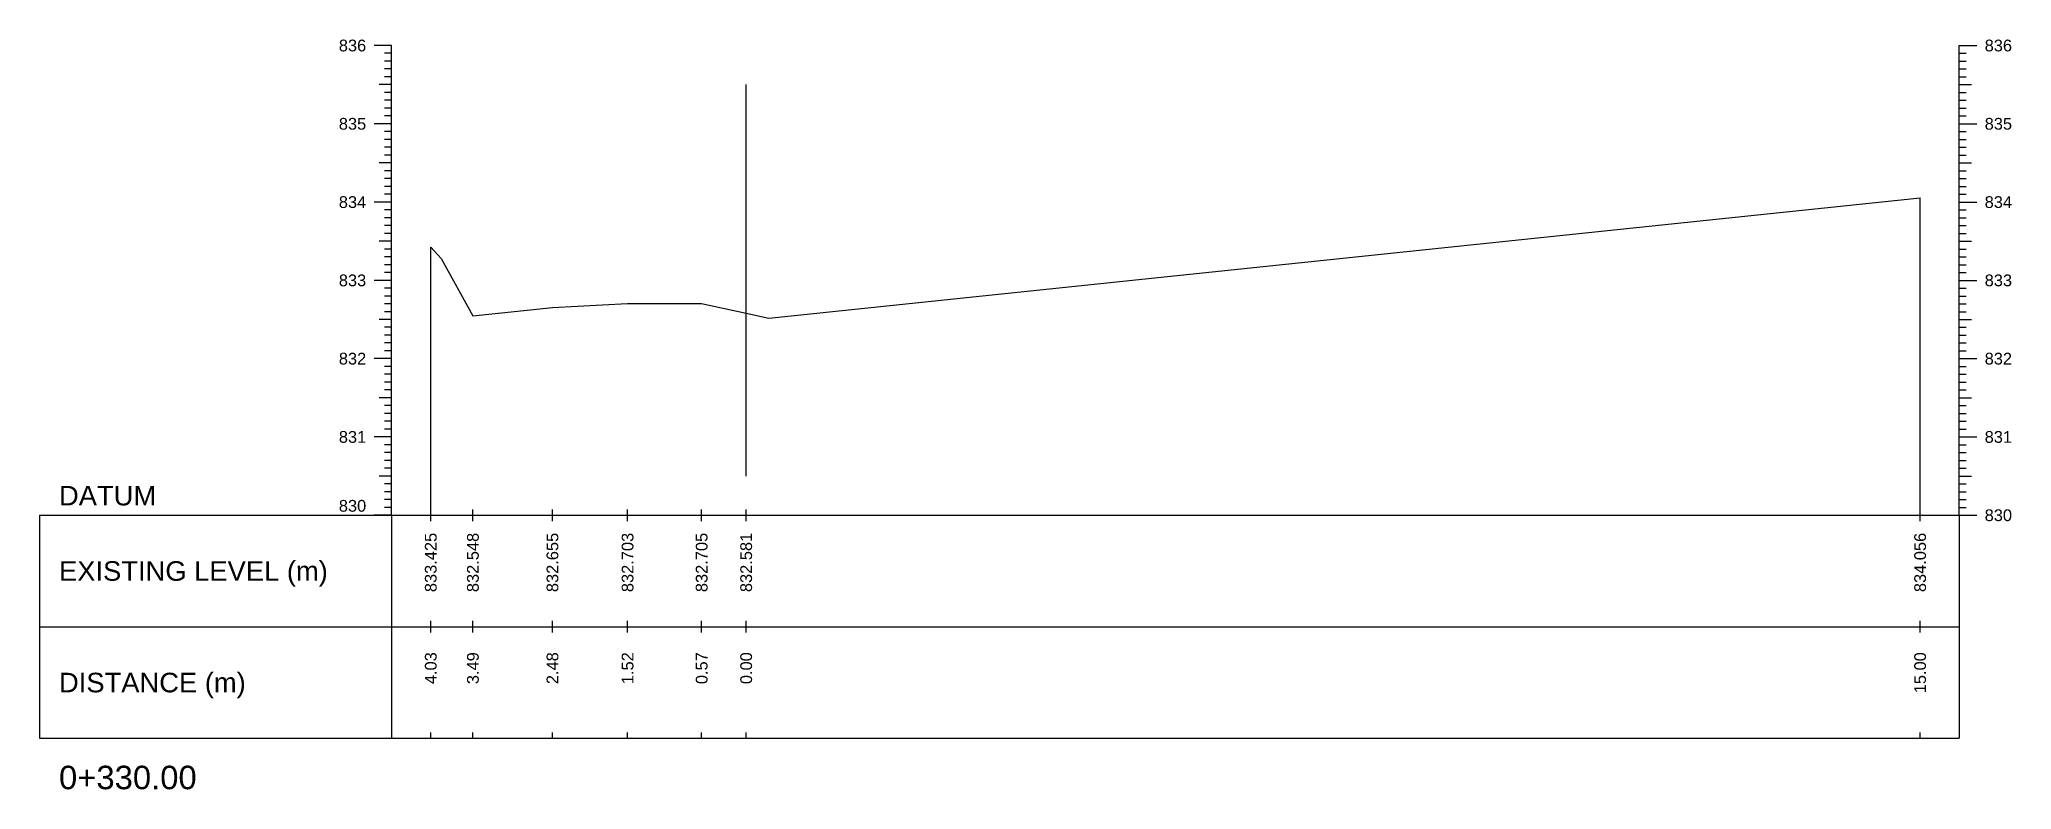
# Model space of a CAD drawing. Header units: millimetres. Extents: x 2757 to 35141, y 547 to 28513.
# Drawn here: x 31039.1 to 31291, y 25750.7 to 25846.6 of the extents above; entities that cross this region are included whole.
import ezdxf
from ezdxf.enums import TextEntityAlignment as Align

# ---------------------------------------------------------------- set-up
doc = ezdxf.new("R2010")
doc.units = ezdxf.units.MM
for name, color, linetype in [('CL', 4, 'Continuous'), ('CS_Drawing', 7, 'Continuous'), ('GL', 3, 'Continuous')]:
    doc.layers.add(name, color=color, linetype=linetype)
doc.styles.get("Standard").update_dxf_attribs({"font": 'arial.ttf'})

msp = doc.modelspace()

# ---------------------------------------------------------------- texts
at = {"layer": 'CS_Drawing'}
for s, p in [('836', (31080.80008, 25845.79126)), ('835', (31080.80008, 25835.79126)), ('834', (31080.80008, 25825.79126)), ('833', (31080.80008, 25815.79126)), ('832', (31080.80008, 25805.79126)), ('831', (31080.80008, 25795.79126))]:
    msp.add_text(s, height=1.5, dxfattribs=at).set_placement(p, align=Align.MIDDLE_RIGHT)
for s, height, p in [('836', 1.5, (31287.60008, 25845.79126)), ('835', 1.5, (31287.60008, 25835.79126)), ('834', 1.5, (31287.60008, 25825.79126)), ('833', 1.5, (31287.60008, 25815.79126)), ('832', 1.5, (31287.60008, 25805.79126)), ('831', 1.5, (31287.60008, 25795.79126)), ('DATUM', 2.5, (31041.55008, 25788.29126)), ('830', 1.5, (31287.60008, 25785.79126)), ('830', 1.5, (31287.60008, 25785.79126)), ('EXISTING LEVEL (m)', 2.5, (31041.55008, 25778.66626)), ('DISTANCE (m)', 2.5, (31041.55008, 25764.41626)), ('0+330.00', 3, (31041.55008, 25752.29126))]:
    msp.add_text(s, height=height, dxfattribs=at).set_placement(p, align=Align.MIDDLE_LEFT)
msp.add_text('830', height=1.5, dxfattribs=at).set_placement((31080.80008, 25786.24126), align=Align.RIGHT)
for s, p in [('833.425', (31089.05008, 25783.54126)), ('832.548', (31094.43253, 25783.54126)), ('832.655', (31104.59684, 25783.54126)), ('832.703', (31114.1982, 25783.54126)), ('832.705', (31123.66257, 25783.54126)), ('832.581', (31129.35008, 25783.54126)), ('834.056', (31279.35008, 25783.54126)), ('4.03', (31089.05008, 25768.29126)), ('3.49', (31094.43253, 25768.29126)), ('2.48', (31104.59684, 25768.29126)), ('1.52', (31114.1982, 25768.29126)), ('0.57', (31123.66257, 25768.29126)), ('0.00', (31129.35008, 25768.29126)), ('15.00', (31279.35008, 25768.29126))]:
    msp.add_text(s, height=1.5, rotation=90, dxfattribs=at).set_placement(p, align=Align.MIDDLE_RIGHT)

# ---------------------------------------------------------------- linework, layer by layer
at = {"layer": 'CL', "ltscale": 10}
msp.add_line((31129.35008, 25790.79126), (31129.35008, 25840.79126), dxfattribs=at)
at = {"layer": 'CS_Drawing'}
for p, q in [((31084.05008, 25845.79126), (31081.80008, 25845.79126)), ((31084.05008, 25845.79126), (31082.47508, 25845.79126)), ((31084.05008, 25845.79126), (31083.15008, 25845.79126)), ((31084.05008, 25844.79126), (31083.15008, 25844.79126)), ((31084.05008, 25843.79126), (31083.15008, 25843.79126)), ((31084.05008, 25785.79126), (31084.05008, 25845.79126)), ((31284.35008, 25845.79126), (31286.60008, 25845.79126)), ((31284.35008, 25845.79126), (31285.92508, 25845.79126)), ((31284.35008, 25845.79126), (31285.25008, 25845.79126)), ((31284.35008, 25785.79126), (31284.35008, 25845.79126)), ((31284.35008, 25844.79126), (31285.25008, 25844.79126)), ((31284.35008, 25843.79126), (31285.25008, 25843.79126)), ((31084.05008, 25842.79126), (31083.15008, 25842.79126)), ((31084.05008, 25841.79126), (31083.15008, 25841.79126)), ((31284.35008, 25842.79126), (31285.25008, 25842.79126)), ((31284.35008, 25841.79126), (31285.25008, 25841.79126)), ((31084.05008, 25840.79126), (31082.47508, 25840.79126)), ((31084.05008, 25840.79126), (31083.15008, 25840.79126)), ((31084.05008, 25839.79126), (31083.15008, 25839.79126)), ((31084.05008, 25838.79126), (31083.15008, 25838.79126)), ((31284.35008, 25840.79126), (31285.92508, 25840.79126)), ((31284.35008, 25840.79126), (31285.25008, 25840.79126)), ((31284.35008, 25839.79126), (31285.25008, 25839.79126)), ((31284.35008, 25838.79126), (31285.25008, 25838.79126)), ((31084.05008, 25837.79126), (31083.15008, 25837.79126)), ((31084.05008, 25836.79126), (31083.15008, 25836.79126)), ((31284.35008, 25837.79126), (31285.25008, 25837.79126)), ((31284.35008, 25836.79126), (31285.25008, 25836.79126)), ((31084.05008, 25835.79126), (31081.80008, 25835.79126)), ((31084.05008, 25835.79126), (31082.47508, 25835.79126)), ((31084.05008, 25835.79126), (31083.15008, 25835.79126)), ((31084.05008, 25834.79126), (31083.15008, 25834.79126)), ((31084.05008, 25833.79126), (31083.15008, 25833.79126)), ((31284.35008, 25835.79126), (31286.60008, 25835.79126)), ((31284.35008, 25835.79126), (31285.92508, 25835.79126)), ((31284.35008, 25835.79126), (31285.25008, 25835.79126)), ((31284.35008, 25834.79126), (31285.25008, 25834.79126)), ((31284.35008, 25833.79126), (31285.25008, 25833.79126)), ((31084.05008, 25832.79126), (31083.15008, 25832.79126)), ((31084.05008, 25831.79126), (31083.15008, 25831.79126)), ((31284.35008, 25832.79126), (31285.25008, 25832.79126)), ((31284.35008, 25831.79126), (31285.25008, 25831.79126)), ((31084.05008, 25830.79126), (31082.47508, 25830.79126)), ((31084.05008, 25830.79126), (31083.15008, 25830.79126)), ((31084.05008, 25829.79126), (31083.15008, 25829.79126)), ((31084.05008, 25828.79126), (31083.15008, 25828.79126)), ((31284.35008, 25830.79126), (31285.92508, 25830.79126)), ((31284.35008, 25830.79126), (31285.25008, 25830.79126)), ((31284.35008, 25829.79126), (31285.25008, 25829.79126)), ((31284.35008, 25828.79126), (31285.25008, 25828.79126)), ((31084.05008, 25827.79126), (31083.15008, 25827.79126)), ((31084.05008, 25826.79126), (31083.15008, 25826.79126)), ((31279.35008, 25785.79126), (31279.35008, 25826.35126)), ((31284.35008, 25827.79126), (31285.25008, 25827.79126)), ((31284.35008, 25826.79126), (31285.25008, 25826.79126)), ((31084.05008, 25825.79126), (31081.80008, 25825.79126)), ((31084.05008, 25825.79126), (31082.47508, 25825.79126)), ((31084.05008, 25825.79126), (31083.15008, 25825.79126)), ((31084.05008, 25824.79126), (31083.15008, 25824.79126)), ((31084.05008, 25823.79126), (31083.15008, 25823.79126)), ((31284.35008, 25825.79126), (31286.60008, 25825.79126)), ((31284.35008, 25825.79126), (31285.92508, 25825.79126)), ((31284.35008, 25825.79126), (31285.25008, 25825.79126)), ((31284.35008, 25824.79126), (31285.25008, 25824.79126)), ((31284.35008, 25823.79126), (31285.25008, 25823.79126)), ((31084.05008, 25822.79126), (31083.15008, 25822.79126)), ((31084.05008, 25821.79126), (31083.15008, 25821.79126)), ((31284.35008, 25822.79126), (31285.25008, 25822.79126)), ((31284.35008, 25821.79126), (31285.25008, 25821.79126)), ((31084.05008, 25820.79126), (31082.47508, 25820.79126)), ((31084.05008, 25820.79126), (31083.15008, 25820.79126)), ((31084.05008, 25819.79126), (31083.15008, 25819.79126)), ((31084.05008, 25818.79126), (31083.15008, 25818.79126)), ((31089.05008, 25785.79126), (31089.05008, 25820.04126)), ((31284.35008, 25820.79126), (31285.92508, 25820.79126)), ((31284.35008, 25820.79126), (31285.25008, 25820.79126)), ((31284.35008, 25819.79126), (31285.25008, 25819.79126)), ((31284.35008, 25818.79126), (31285.25008, 25818.79126)), ((31084.05008, 25817.79126), (31083.15008, 25817.79126)), ((31084.05008, 25816.79126), (31083.15008, 25816.79126)), ((31284.35008, 25817.79126), (31285.25008, 25817.79126)), ((31284.35008, 25816.79126), (31285.25008, 25816.79126)), ((31084.05008, 25815.79126), (31081.80008, 25815.79126)), ((31084.05008, 25815.79126), (31082.47508, 25815.79126)), ((31084.05008, 25815.79126), (31083.15008, 25815.79126)), ((31084.05008, 25814.79126), (31083.15008, 25814.79126)), ((31084.05008, 25813.79126), (31083.15008, 25813.79126)), ((31284.35008, 25815.79126), (31286.60008, 25815.79126)), ((31284.35008, 25815.79126), (31285.92508, 25815.79126)), ((31284.35008, 25815.79126), (31285.25008, 25815.79126)), ((31284.35008, 25814.79126), (31285.25008, 25814.79126)), ((31284.35008, 25813.79126), (31285.25008, 25813.79126)), ((31084.05008, 25810.79126), (31082.47508, 25810.79126)), ((31084.05008, 25812.79126), (31083.15008, 25812.79126)), ((31084.05008, 25811.79126), (31083.15008, 25811.79126)), ((31084.05008, 25810.79126), (31083.15008, 25810.79126)), ((31284.35008, 25812.79126), (31285.25008, 25812.79126)), ((31284.35008, 25811.79126), (31285.25008, 25811.79126)), ((31284.35008, 25810.79126), (31285.92508, 25810.79126)), ((31284.35008, 25810.79126), (31285.25008, 25810.79126)), ((31084.05008, 25809.79126), (31083.15008, 25809.79126)), ((31084.05008, 25808.79126), (31083.15008, 25808.79126)), ((31284.35008, 25809.79126), (31285.25008, 25809.79126)), ((31284.35008, 25808.79126), (31285.25008, 25808.79126)), ((31084.05008, 25805.79126), (31081.80008, 25805.79126)), ((31084.05008, 25805.79126), (31082.47508, 25805.79126)), ((31084.05008, 25807.79126), (31083.15008, 25807.79126)), ((31084.05008, 25806.79126), (31083.15008, 25806.79126)), ((31084.05008, 25805.79126), (31083.15008, 25805.79126)), ((31284.35008, 25807.79126), (31285.25008, 25807.79126)), ((31284.35008, 25806.79126), (31285.25008, 25806.79126)), ((31284.35008, 25805.79126), (31286.60008, 25805.79126)), ((31284.35008, 25805.79126), (31285.92508, 25805.79126)), ((31284.35008, 25805.79126), (31285.25008, 25805.79126)), ((31084.05008, 25804.79126), (31083.15008, 25804.79126)), ((31084.05008, 25803.79126), (31083.15008, 25803.79126)), ((31284.35008, 25804.79126), (31285.25008, 25804.79126)), ((31284.35008, 25803.79126), (31285.25008, 25803.79126)), ((31084.05008, 25800.79126), (31082.47508, 25800.79126)), ((31084.05008, 25802.79126), (31083.15008, 25802.79126)), ((31084.05008, 25801.79126), (31083.15008, 25801.79126)), ((31084.05008, 25800.79126), (31083.15008, 25800.79126)), ((31284.35008, 25802.79126), (31285.25008, 25802.79126)), ((31284.35008, 25801.79126), (31285.25008, 25801.79126)), ((31284.35008, 25800.79126), (31285.92508, 25800.79126)), ((31284.35008, 25800.79126), (31285.25008, 25800.79126)), ((31084.05008, 25799.79126), (31083.15008, 25799.79126)), ((31084.05008, 25798.79126), (31083.15008, 25798.79126)), ((31284.35008, 25799.79126), (31285.25008, 25799.79126)), ((31284.35008, 25798.79126), (31285.25008, 25798.79126)), ((31084.05008, 25795.79126), (31081.80008, 25795.79126)), ((31084.05008, 25795.79126), (31082.47508, 25795.79126)), ((31084.05008, 25797.79126), (31083.15008, 25797.79126)), ((31084.05008, 25796.79126), (31083.15008, 25796.79126)), ((31084.05008, 25795.79126), (31083.15008, 25795.79126)), ((31284.35008, 25797.79126), (31285.25008, 25797.79126)), ((31284.35008, 25796.79126), (31285.25008, 25796.79126)), ((31284.35008, 25795.79126), (31286.60008, 25795.79126)), ((31284.35008, 25795.79126), (31285.92508, 25795.79126)), ((31284.35008, 25795.79126), (31285.25008, 25795.79126)), ((31084.05008, 25794.79126), (31083.15008, 25794.79126)), ((31084.05008, 25793.79126), (31083.15008, 25793.79126)), ((31284.35008, 25794.79126), (31285.25008, 25794.79126)), ((31284.35008, 25793.79126), (31285.25008, 25793.79126)), ((31084.05008, 25790.79126), (31082.47508, 25790.79126)), ((31084.05008, 25792.79126), (31083.15008, 25792.79126)), ((31084.05008, 25791.79126), (31083.15008, 25791.79126)), ((31084.05008, 25790.79126), (31083.15008, 25790.79126)), ((31284.35008, 25792.79126), (31285.25008, 25792.79126)), ((31284.35008, 25791.79126), (31285.25008, 25791.79126)), ((31284.35008, 25790.79126), (31285.92508, 25790.79126)), ((31284.35008, 25790.79126), (31285.25008, 25790.79126)), ((31084.05008, 25789.79126), (31083.15008, 25789.79126)), ((31084.05008, 25788.79126), (31083.15008, 25788.79126)), ((31284.35008, 25789.79126), (31285.25008, 25789.79126)), ((31284.35008, 25788.79126), (31285.25008, 25788.79126)), ((31039.05008, 25785.79126), (31084.05008, 25785.79126)), ((31039.05008, 25785.79126), (31039.05008, 25757.29126)), ((31084.05008, 25785.79126), (31081.80008, 25785.79126)), ((31084.05008, 25785.79126), (31082.47508, 25785.79126)), ((31084.05008, 25787.79126), (31083.15008, 25787.79126)), ((31084.05008, 25786.79126), (31083.15008, 25786.79126)), ((31084.05008, 25785.79126), (31083.15008, 25785.79126)), ((31084.05008, 25785.79126), (31284.35008, 25785.79126)), ((31084.05008, 25785.79126), (31084.05008, 25757.29126)), ((31089.05008, 25785.04126), (31089.05008, 25786.54126)), ((31094.43253, 25785.04126), (31094.43253, 25786.54126)), ((31104.59684, 25785.04126), (31104.59684, 25786.54126)), ((31114.1982, 25785.04126), (31114.1982, 25786.54126)), ((31123.66257, 25785.04126), (31123.66257, 25786.54126)), ((31129.35008, 25785.04126), (31129.35008, 25786.54126)), ((31279.35008, 25785.04126), (31279.35008, 25786.54126)), ((31284.35008, 25787.79126), (31285.25008, 25787.79126)), ((31284.35008, 25786.79126), (31285.25008, 25786.79126)), ((31284.35008, 25785.79126), (31286.60008, 25785.79126)), ((31284.35008, 25785.79126), (31285.92508, 25785.79126)), ((31284.35008, 25785.79126), (31285.25008, 25785.79126)), ((31284.35008, 25785.79126), (31284.35008, 25757.29126)), ((31039.05008, 25771.54126), (31084.05008, 25771.54126)), ((31084.05008, 25771.54126), (31284.35008, 25771.54126)), ((31084.05008, 25771.54126), (31284.35008, 25771.54126)), ((31089.05008, 25770.79126), (31089.05008, 25772.29126)), ((31094.43253, 25770.79126), (31094.43253, 25772.29126)), ((31104.59684, 25770.79126), (31104.59684, 25772.29126)), ((31114.1982, 25770.79126), (31114.1982, 25772.29126)), ((31123.66257, 25770.79126), (31123.66257, 25772.29126)), ((31129.35008, 25770.79126), (31129.35008, 25772.29126)), ((31279.35008, 25770.79126), (31279.35008, 25772.29126)), ((31089.05008, 25757.29126), (31089.05008, 25758.04126)), ((31094.43253, 25757.29126), (31094.43253, 25758.04126)), ((31104.59684, 25757.29126), (31104.59684, 25758.04126)), ((31114.1982, 25757.29126), (31114.1982, 25758.04126)), ((31123.66257, 25757.29126), (31123.66257, 25758.04126)), ((31129.35008, 25757.29126), (31129.35008, 25758.04126)), ((31279.35008, 25757.29126), (31279.35008, 25758.04126)), ((31039.05008, 25757.29126), (31084.05008, 25757.29126)), ((31084.05008, 25757.29126), (31284.35008, 25757.29126))]:
    msp.add_line(p, q, dxfattribs=at)
at = {"layer": 'GL'}
msp.add_lwpolyline([(31089.05008, 25820.04126), (31090.38106, 25818.58126), (31094.43253, 25811.27126), (31104.59684, 25812.34126), (31114.1982, 25812.82126), (31123.66257, 25812.84126), (31129.35008, 25811.60126), (31132.23804, 25810.97126), (31279.35008, 25826.35126)], dxfattribs=at)

msp.set_redraw_order([(e.dxf.handle, doc.entitydb.next_handle()) for e in msp.query("TEXT MTEXT ATTDEF DIMENSION ARC_DIMENSION")])  # texts and dimensions are drawn at this point

doc.saveas('drawing.dxf')
